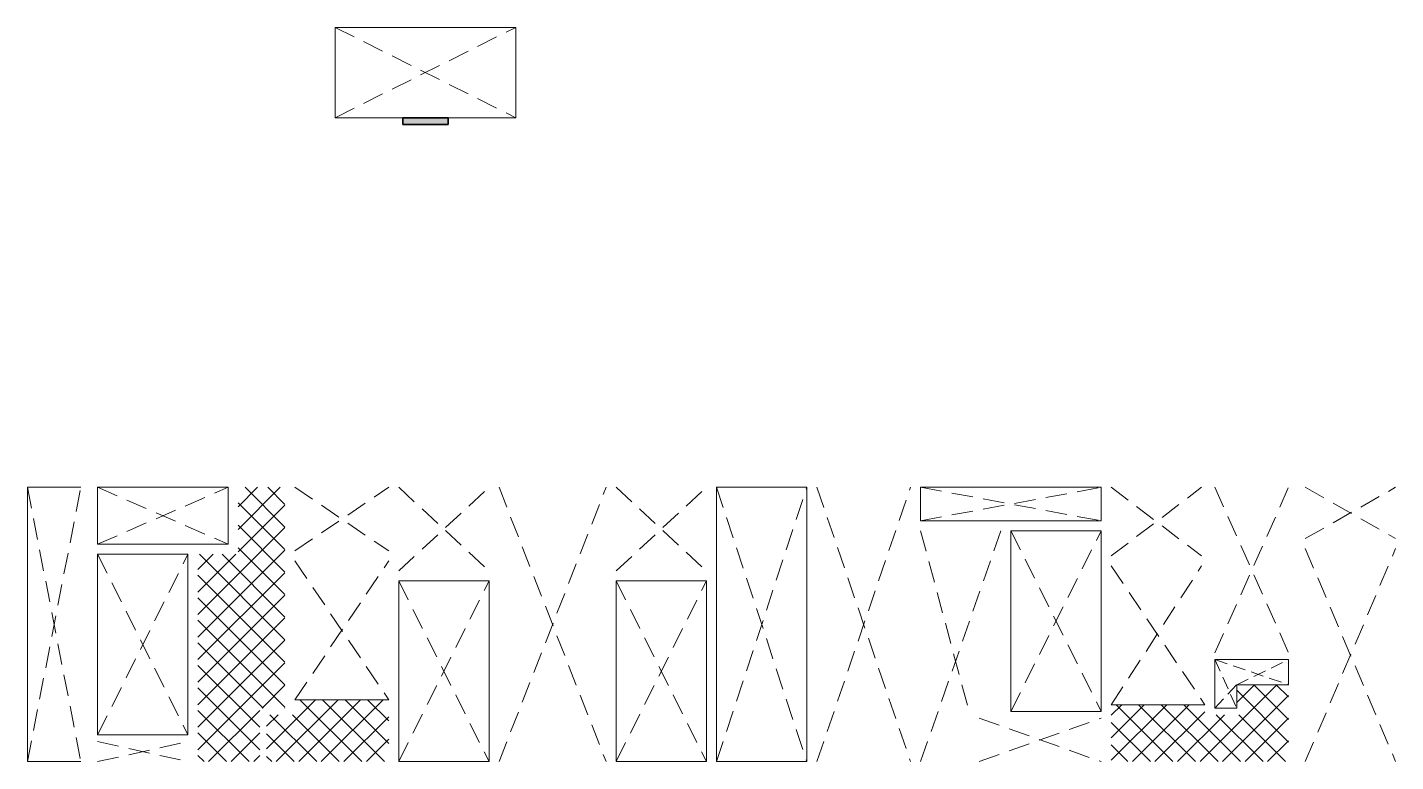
# Model space of a CAD drawing. Header units: millimetres. Extents: x 113346 to 183050, y 9150 to 41550.
# Drawn here: x 142150 to 183050, y 19600 to 41550 of the extents above; entities that cross this region are included whole.
import ezdxf

# ---------------------------------------------------------------- set-up
doc = ezdxf.new("R2010")
doc.units = ezdxf.units.MM
doc.linetypes.add('DASHED2', pattern=[9.525, 6.35, -3.175])
for name, color, linetype, lineweight in [('NDC_S_HATCH COLUMN AND WALL', 251, 'Continuous', 13), ('NDC_S_HATCH MATERIAL', 8, 'Continuous', 13), ('NDC_S_OPENING', 9, 'DASHED2', 13), ('NDC_S_SLAB', 2, 'Continuous', 20), ('NDC_S_WALL', 6, 'Continuous', 35)]:
    doc.layers.add(name, color=color, linetype=linetype, lineweight=lineweight)

msp = doc.modelspace()

# ---------------------------------------------------------------- hatches: boundary and pattern name
at = {"layer": 'NDC_S_HATCH COLUMN AND WALL'}
h = msp.add_hatch(color=256, dxfattribs=at)
h.dxf.hatch_style = 1
h.paths.add_polyline_path([(153375, 38650), (154725, 38650), (154725, 38850), (153375, 38850)])
at = {"layer": 'NDC_S_HATCH MATERIAL', "ltscale": 100}
h = msp.add_hatch(dxfattribs=at)
h.set_pattern_fill('ANSI37', color=256, scale=150)
h.paths.add_polyline_path([(149850, 27800), (148450, 27800), (148450, 25800), (147250, 25800), (147250, 25150), (147250, 23750), (147250, 22450), (147250, 21050), (147250, 19600), (148650, 19600), (149100, 19600), (149100, 21000), (149100, 21200), (149850, 21200)])
h = msp.add_hatch(dxfattribs=at)
h.set_pattern_fill('ANSI37', color=256, scale=150)
h.paths.add_polyline_path([(179850, 21000), (179850, 21900), (178300, 21900), (178300, 21200), (178450, 21200), (178450, 21000), (177350, 21000), (177350, 21300), (174550, 21300), (174550, 19600), (179850, 19600)])
h = msp.add_hatch(dxfattribs=at)
h.set_pattern_fill('ANSI37', color=256, scale=150)
h.paths.add_polyline_path([(152950, 21450), (150150, 21450), (150150, 21000), (149300, 21000), (149300, 19600), (152950, 19600)])

# ---------------------------------------------------------------- linework, layer by layer
at = {"layer": 'NDC_S_OPENING', "ltscale": 100}
for p, q in [((151350, 41550), (156750, 38850)), ((151350, 38850), (156750, 41550)), ((142150, 19600), (143750, 27800)), ((142150, 27800), (143750, 19600)), ((144250, 27800), (148150, 26100)), ((144250, 26100), (148150, 27800)), ((150150, 27800), (152950, 25900)), ((150150, 25900), (152950, 27800)), ((153250, 27800), (155950, 25300)), ((153250, 25300), (155950, 27800)), ((156250, 27800), (159450, 19600)), ((156250, 19600), (159450, 27800)), ((159750, 27800), (162450, 25300)), ((159750, 25300), (162450, 27800)), ((162750, 27800), (165450, 19600)), ((162750, 19600), (165450, 27800)), ((165750, 27800), (168550, 19600)), ((165750, 19600), (168550, 27800)), ((168850, 27800), (174250, 26800)), ((168850, 26800), (174250, 27800)), ((174550, 27800), (177250, 25750)), ((174550, 25750), (177250, 27800)), ((177650, 27800), (179850, 22850)), ((177650, 22850), (179850, 27800)), ((180350, 27800), (183050, 26270)), ((180350, 26270), (183050, 27800)), ((168850, 26500), (170300, 21100)), ((171250, 26500), (168850, 19600)), ((171550, 26500), (174250, 21100)), ((171550, 21100), (174250, 26500)), ((144250, 25800), (146950, 20400)), ((144250, 20400), (146950, 25800)), ((180350, 25970), (183050, 19600)), ((180350, 19600), (183050, 25970)), ((150150, 21450), (152950, 25600)), ((150150, 25600), (152950, 21450)), ((174550, 25450), (177350, 21300)), ((174550, 21300), (177250, 25450)), ((153250, 25000), (155950, 19600)), ((153250, 19600), (155950, 25000)), ((159750, 25000), (162450, 19600)), ((159750, 19600), (162450, 25000)), ((170600, 20900), (174250, 19600)), ((170600, 19600), (174250, 20900)), ((144250, 19600), (146950, 20200)), ((144250, 20200), (146950, 19600))]:
    msp.add_line(p, q, dxfattribs=at)
at = {"layer": 'NDC_S_OPENING', "ltscale": 60}
for p, q in [((177650, 22650), (179850, 21900)), ((178300, 21900), (179850, 22650))]:
    msp.add_line(p, q, dxfattribs=at)
for points in [[(177650, 22650), (178300, 21200)], [(177650, 21200), (178300, 21900)]]:
    msp.add_lwpolyline(points, dxfattribs=at)
at = {"layer": 'NDC_S_SLAB', "ltscale": 100}
for p, q in [((152950, 21450), (150150, 21450)), ((174550, 21300), (177350, 21300))]:
    msp.add_line(p, q, dxfattribs=at)
for points in [[(151350, 41550), (156750, 41550), (156750, 38850), (151350, 38850)], [(144250, 27800), (148150, 27800), (148150, 26100), (144250, 26100)], [(162750, 27800), (165450, 27800), (165450, 19600), (162750, 19600)], [(168850, 27800), (174250, 27800), (174250, 26800), (168850, 26800)], [(171550, 26500), (174250, 26500), (174250, 21100), (171550, 21100)], [(144250, 25800), (146950, 25800), (146950, 20400), (144250, 20400)], [(155950, 25000), (153250, 25000), (153250, 19600), (155950, 19600)], [(159750, 25000), (162450, 25000), (162450, 19600), (159750, 19600)], [(178300, 21200), (177650, 21200), (177650, 22650), (179850, 22650), (179850, 21900), (178300, 21900)]]:
    msp.add_lwpolyline(points, close=True, dxfattribs=at)
msp.add_lwpolyline([(143750, 27800), (142150, 27800), (142150, 19600), (143750, 19600)], dxfattribs=at)
at = {"layer": 'NDC_S_WALL', "ltscale": 10}
msp.add_lwpolyline([(153375, 38650), (154725, 38650), (154725, 38850), (153375, 38850)], close=True, dxfattribs=at)

doc.saveas('drawing.dxf')
